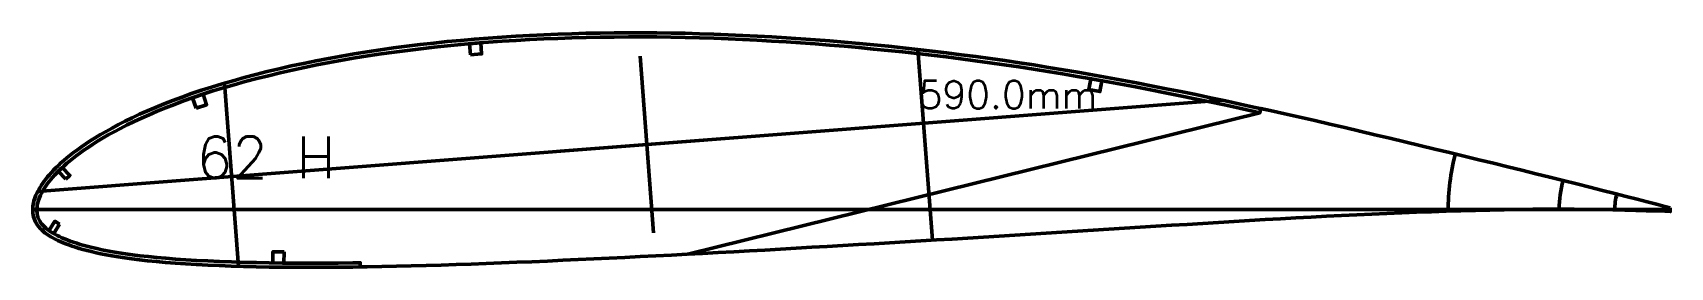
# Model space of a CAD drawing. Header units: metres. Extents: x -405 to 675, y -15418 to 133.
# Drawn here: x -221 to 369, y -12221 to -12136 of the extents above; entities that cross this region are included whole.
import ezdxf
from ezdxf.enums import TextEntityAlignment as Align

# ---------------------------------------------------------------- set-up
doc = ezdxf.new("R2010")
doc.units = ezdxf.units.M
for name, color, linetype, lineweight in [('FoilLayer', 7, 'Continuous', 50), ('RefFoilLayer', 7, 'Continuous', 50), ('StringerLayer', 7, 'Continuous', 50), ('SubLayer', 7, 'Continuous', 50), ('TextLayer', 7, 'Continuous', 50)]:
    doc.layers.add(name, color=color, linetype=linetype, lineweight=lineweight)
doc.styles.add('MSゴシック', font='romans')

msp = doc.modelspace()

# ---------------------------------------------------------------- texts
at = {"layer": 'TextLayer', "style": 'MSゴシック'}
msp.add_text('590.0mm', height=10, dxfattribs=at).set_placement((162.25, -12166.61), align=Align.BOTTOM_RIGHT)
msp.add_text('62 H', height=15, dxfattribs=at).set_placement((-162.25, -12188.7))

# ---------------------------------------------------------------- linework, layer by layer
at = {"layer": 'FoilLayer'}
msp.add_line((220.93, -12165.07), (14.75, -12216.06), dxfattribs=at)
msp.add_lwpolyline([(368.75, -12199.37), (366.83, -12198.87), (363.75, -12198.08), (360.42, -12197.2), (356.81, -12196.27), (352.91, -12195.28), (348.75, -12194.22), (344.36, -12193.1), (339.78, -12191.92), (335.04, -12190.72), (330.22, -12189.52), (325.32, -12188.33), (320.34, -12187.09), (315.31, -12185.82), (310.21, -12184.56), (305.05, -12183.29), (299.83, -12182.04), (294.55, -12180.77), (289.22, -12179.48), (283.87, -12178.17), (278.48, -12176.87), (273.09, -12175.57), (267.68, -12174.28), (262.28, -12173.02), (256.87, -12171.75), (251.47, -12170.47), (246.08, -12169.2), (240.69, -12167.94), (235.31, -12166.71), (229.93, -12165.51), (224.56, -12164.33), (221.25, -12163.61), (220.93, -12165.07), (218.87, -12164.62), (213.51, -12163.45), (208.17, -12162.29), (202.82, -12161.16), (197.48, -12160.05), (192.13, -12158.98), (186.79, -12157.92), (181.45, -12156.86), (176.13, -12155.82), (170.83, -12154.81), (165.56, -12153.83), (160.28, -12152.89), (155.02, -12151.98), (149.77, -12151.09), (144.52, -12150.22), (139.28, -12149.37), (134.04, -12148.57), (128.81, -12147.8), (123.57, -12147.06), (118.33, -12146.35), (113.09, -12145.66), (107.85, -12145), (102.61, -12144.36), (97.37, -12143.76), (92.13, -12143.19), (86.88, -12142.65), (81.64, -12142.13), (76.39, -12141.63), (71.13, -12141.16), (65.88, -12140.73), (60.63, -12140.32), (55.39, -12139.95), (50.15, -12139.59), (44.92, -12139.27), (39.7, -12138.97), (34.5, -12138.71), (29.31, -12138.48), (24.13, -12138.28), (18.97, -12138.11), (13.83, -12137.97), (8.7, -12137.87), (3.58, -12137.8), (-1.54, -12137.77), (-6.64, -12137.78), (-11.74, -12137.81), (-16.83, -12137.88), (-21.91, -12137.98), (-26.97, -12138.12), (-32.02, -12138.29), (-37.06, -12138.5), (-42.09, -12138.75), (-47.09, -12139.02), (-52.08, -12139.34), (-57.05, -12139.69), (-61.98, -12140.07), (-66.89, -12140.5), (-71.76, -12140.96), (-76.6, -12141.47), (-81.43, -12142.02), (-86.24, -12142.61), (-91.01, -12143.24), (-95.76, -12143.9), (-100.47, -12144.61), (-105.14, -12145.37), (-109.77, -12146.17), (-114.36, -12147), (-118.89, -12147.86), (-123.36, -12148.76), (-127.76, -12149.71), (-132.1, -12150.71), (-136.36, -12151.74), (-140.55, -12152.81), (-144.66, -12153.89), (-148.67, -12154.99), (-152.56, -12156.11), (-156.33, -12157.26), (-159.98, -12158.44), (-163.5, -12159.63), (-166.91, -12160.85), (-170.19, -12162.08), (-173.36, -12163.31), (-176.4, -12164.55), (-179.31, -12165.79), (-182.1, -12167.02), (-184.76, -12168.26), (-187.29, -12169.5), (-189.68, -12170.72), (-191.94, -12171.92), (-194.07, -12173.1), (-196.06, -12174.25), (-197.93, -12175.39), (-199.69, -12176.5), (-201.33, -12177.57), (-202.86, -12178.62), (-204.28, -12179.63), (-205.61, -12180.61), (-206.85, -12181.57), (-208, -12182.5), (-209.06, -12183.4), (-210.06, -12184.29), (-210.99, -12185.15), (-211.85, -12185.99), (-212.66, -12186.81), (-213.41, -12187.61), (-214.1, -12188.39), (-214.75, -12189.16), (-215.35, -12189.9), (-215.9, -12190.64), (-216.42, -12191.36), (-216.89, -12192.06), (-217.32, -12192.75), (-217.73, -12193.44), (-218.1, -12194.11), (-218.43, -12194.75), (-218.72, -12195.37), (-218.96, -12195.99), (-219.18, -12196.6), (-219.35, -12197.2), (-219.5, -12197.79), (-219.61, -12198.4), (-219.7, -12198.95), (-219.75, -12199.45), (-219.75, -12200.03), (-219.73, -12200.58), (-219.7, -12201.12), (-219.63, -12201.64), (-219.53, -12202.15), (-219.38, -12202.67), (-219.18, -12203.18), (-218.94, -12203.69), (-218.65, -12204.2), (-218.31, -12204.71), (-217.92, -12205.21), (-217.49, -12205.7), (-217.02, -12206.19), (-216.5, -12206.66), (-215.94, -12207.13), (-215.34, -12207.59), (-214.7, -12208.03), (-214.01, -12208.47), (-213.27, -12208.89), (-212.48, -12209.31), (-211.64, -12209.72), (-210.74, -12210.13), (-209.79, -12210.53), (-208.79, -12210.94), (-207.73, -12211.34), (-206.6, -12211.74), (-205.41, -12212.13), (-204.14, -12212.52), (-202.78, -12212.91), (-201.34, -12213.29), (-199.79, -12213.68), (-198.13, -12214.07), (-196.36, -12214.45), (-194.47, -12214.83), (-192.44, -12215.21), (-190.25, -12215.56), (-187.89, -12215.91), (-185.34, -12216.25), (-182.62, -12216.6), (-179.7, -12216.93), (-176.59, -12217.24), (-173.28, -12217.53), (-169.77, -12217.81), (-166.07, -12218.06), (-162.19, -12218.28), (-158.15, -12218.49), (-153.97, -12218.69), (-149.68, -12218.87), (-145.25, -12219.01), (-140.69, -12219.11), (-136.01, -12219.19), (-131.22, -12219.24), (-126.32, -12219.25), (-121.33, -12219.27), (-116.27, -12219.27), (-111.15, -12219.25), (-105.98, -12219.2), (-103.27, -12219.16), (-103.25, -12220.66), (-100.75, -12220.63), (-95.5, -12220.53), (-90.21, -12220.41), (-84.87, -12220.29), (-79.51, -12220.15), (-74.13, -12220), (-68.73, -12219.82), (-63.31, -12219.62), (-57.86, -12219.41), (-52.39, -12219.2), (-46.89, -12218.99), (-41.37, -12218.76), (-35.84, -12218.52), (-30.29, -12218.27), (-24.72, -12218.01), (-19.14, -12217.75), (-13.55, -12217.48), (-7.95, -12217.21), (-2.35, -12216.94), (3.26, -12216.66), (8.87, -12216.37), (14.5, -12216.08), (20.12, -12215.78), (25.74, -12215.48), (31.36, -12215.17), (36.98, -12214.87), (42.58, -12214.56), (48.19, -12214.25), (53.8, -12213.92), (59.42, -12213.59), (65.03, -12213.26), (70.64, -12212.93), (76.26, -12212.6), (81.88, -12212.28), (87.5, -12211.95), (93.11, -12211.6), (98.73, -12211.26), (104.36, -12210.92), (109.99, -12210.59), (115.63, -12210.26), (121.28, -12209.93), (126.93, -12209.58), (132.58, -12209.21), (138.23, -12208.85), (143.88, -12208.5), (149.54, -12208.16), (155.2, -12207.82), (160.86, -12207.46), (166.51, -12207.08), (172.15, -12206.71), (177.8, -12206.35), (183.44, -12206), (189.09, -12205.66), (194.74, -12205.31), (200.38, -12204.95), (205.99, -12204.59), (211.59, -12204.24), (217.18, -12203.91), (222.76, -12203.6), (228.31, -12203.29), (233.83, -12202.98), (239.34, -12202.68), (244.85, -12202.39), (250.35, -12202.12), (255.82, -12201.86), (261.24, -12201.6), (266.62, -12201.37), (271.98, -12201.16), (277.34, -12200.95), (282.68, -12200.75), (287.97, -12200.57), (293.26, -12200.43), (298.53, -12200.3), (303.76, -12200.15), (308.94, -12200.02), (314.09, -12199.94), (319.23, -12199.88), (324.32, -12199.84), (329.3, -12199.82), (334.18, -12199.84), (338.97, -12199.9), (343.63, -12199.97), (348.1, -12200.05), (352.34, -12200.16), (356.35, -12200.28), (360.09, -12200.38), (363.55, -12200.5), (366.75, -12200.62), (368.73, -12200.71)], close=True, dxfattribs=at)
at = {"layer": 'RefFoilLayer'}
msp.add_lwpolyline([(368.75, -12199.37), (366.83, -12198.87), (363.75, -12198.08), (360.42, -12197.2), (356.81, -12196.27), (352.91, -12195.28), (348.75, -12194.22), (344.36, -12193.1), (339.78, -12191.92), (335.04, -12190.72), (330.22, -12189.52), (325.32, -12188.33), (320.34, -12187.09), (315.31, -12185.82), (310.21, -12184.56), (305.05, -12183.29), (299.83, -12182.04), (294.55, -12180.77), (289.22, -12179.48), (283.87, -12178.17), (278.48, -12176.87), (273.09, -12175.57), (267.68, -12174.28), (262.28, -12173.02), (256.87, -12171.75), (251.47, -12170.47), (246.08, -12169.2), (240.69, -12167.94), (235.31, -12166.71), (229.93, -12165.51), (224.56, -12164.33), (219.19, -12163.16), (213.83, -12161.98), (208.48, -12160.83), (203.13, -12159.69), (197.78, -12158.58), (192.43, -12157.5), (187.08, -12156.44), (181.73, -12155.39), (176.41, -12154.35), (171.11, -12153.33), (165.82, -12152.35), (160.54, -12151.41), (155.27, -12150.5), (150.01, -12149.61), (144.75, -12148.74), (139.5, -12147.89), (134.26, -12147.08), (129.01, -12146.31), (123.77, -12145.58), (118.53, -12144.87), (113.28, -12144.18), (108.03, -12143.51), (102.78, -12142.87), (97.53, -12142.27), (92.28, -12141.7), (87.03, -12141.15), (81.78, -12140.63), (76.52, -12140.14), (71.26, -12139.67), (66, -12139.23), (60.74, -12138.83), (55.49, -12138.45), (50.24, -12138.1), (45.01, -12137.77), (39.78, -12137.47), (34.56, -12137.21), (29.36, -12136.98), (24.18, -12136.78), (19.01, -12136.61), (13.86, -12136.48), (8.72, -12136.37), (3.58, -12136.3), (-1.54, -12136.27), (-6.65, -12136.28), (-11.76, -12136.31), (-16.86, -12136.38), (-21.95, -12136.48), (-27.02, -12136.62), (-32.09, -12136.79), (-37.13, -12137), (-42.17, -12137.25), (-47.19, -12137.53), (-52.19, -12137.84), (-57.16, -12138.2), (-62.11, -12138.58), (-67.03, -12139.01), (-71.91, -12139.47), (-76.77, -12139.98), (-81.61, -12140.53), (-86.43, -12141.12), (-91.22, -12141.75), (-95.98, -12142.42), (-100.71, -12143.13), (-105.39, -12143.9), (-110.04, -12144.7), (-114.64, -12145.53), (-119.19, -12146.39), (-123.67, -12147.3), (-128.1, -12148.25), (-132.45, -12149.25), (-136.73, -12150.29), (-140.93, -12151.36), (-145.05, -12152.45), (-149.08, -12153.55), (-153, -12154.68), (-156.79, -12155.83), (-160.46, -12157.02), (-164.01, -12158.22), (-167.43, -12159.45), (-170.74, -12160.68), (-173.92, -12161.92), (-176.98, -12163.17), (-179.92, -12164.42), (-182.73, -12165.66), (-185.41, -12166.91), (-187.97, -12168.16), (-190.39, -12169.39), (-192.67, -12170.61), (-194.82, -12171.8), (-196.84, -12172.97), (-198.74, -12174.12), (-200.51, -12175.24), (-202.17, -12176.33), (-203.73, -12177.39), (-205.18, -12178.42), (-206.53, -12179.43), (-207.79, -12180.4), (-208.97, -12181.35), (-210.06, -12182.28), (-211.08, -12183.19), (-212.03, -12184.07), (-212.92, -12184.94), (-213.76, -12185.78), (-214.53, -12186.61), (-215.25, -12187.42), (-215.92, -12188.22), (-216.55, -12189), (-217.13, -12189.77), (-217.66, -12190.52), (-218.16, -12191.26), (-218.62, -12192), (-219.04, -12192.72), (-219.43, -12193.42), (-219.79, -12194.12), (-220.11, -12194.81), (-220.38, -12195.5), (-220.62, -12196.19), (-220.81, -12196.86), (-220.97, -12197.52), (-221.09, -12198.18), (-221.19, -12198.81), (-221.25, -12199.45), (-221.25, -12200.07), (-221.23, -12200.69), (-221.18, -12201.32), (-221.1, -12201.95), (-220.96, -12202.58), (-220.78, -12203.21), (-220.53, -12203.84), (-220.24, -12204.45), (-219.89, -12205.05), (-219.49, -12205.63), (-219.05, -12206.2), (-218.56, -12206.75), (-218.03, -12207.29), (-217.46, -12207.81), (-216.85, -12208.33), (-216.2, -12208.82), (-215.5, -12209.3), (-214.76, -12209.77), (-213.97, -12210.22), (-213.14, -12210.66), (-212.26, -12211.09), (-211.33, -12211.51), (-210.35, -12211.93), (-209.32, -12212.34), (-208.23, -12212.75), (-207.08, -12213.16), (-205.85, -12213.57), (-204.55, -12213.97), (-203.17, -12214.36), (-201.7, -12214.75), (-200.13, -12215.14), (-198.45, -12215.53), (-196.66, -12215.92), (-194.74, -12216.31), (-192.68, -12216.69), (-190.47, -12217.05), (-188.09, -12217.4), (-185.53, -12217.74), (-182.79, -12218.09), (-179.85, -12218.42), (-176.72, -12218.73), (-173.4, -12219.03), (-169.87, -12219.3), (-166.16, -12219.55), (-162.26, -12219.78), (-158.22, -12219.99), (-154.03, -12220.19), (-149.73, -12220.37), (-145.29, -12220.51), (-140.72, -12220.61), (-136.02, -12220.69), (-131.22, -12220.74), (-126.32, -12220.75), (-121.33, -12220.77), (-116.26, -12220.77), (-111.13, -12220.75), (-105.96, -12220.7), (-100.75, -12220.63), (-95.5, -12220.53), (-90.21, -12220.41), (-84.87, -12220.29), (-79.51, -12220.15), (-74.13, -12220), (-68.73, -12219.82), (-63.31, -12219.62), (-57.86, -12219.41), (-52.39, -12219.2), (-46.89, -12218.99), (-41.37, -12218.76), (-35.84, -12218.52), (-30.29, -12218.27), (-24.72, -12218.01), (-19.14, -12217.75), (-13.55, -12217.48), (-7.95, -12217.21), (-2.35, -12216.94), (3.26, -12216.66), (8.87, -12216.37), (14.5, -12216.08), (20.12, -12215.78), (25.74, -12215.48), (31.36, -12215.17), (36.98, -12214.87), (42.58, -12214.56), (48.19, -12214.25), (53.8, -12213.92), (59.42, -12213.59), (65.03, -12213.26), (70.64, -12212.93), (76.26, -12212.6), (81.88, -12212.28), (87.5, -12211.95), (93.11, -12211.6), (98.73, -12211.26), (104.36, -12210.92), (109.99, -12210.59), (115.63, -12210.26), (121.28, -12209.93), (126.93, -12209.58), (132.58, -12209.21), (138.23, -12208.85), (143.88, -12208.5), (149.54, -12208.16), (155.2, -12207.82), (160.86, -12207.46), (166.51, -12207.08), (172.15, -12206.71), (177.8, -12206.35), (183.44, -12206), (189.09, -12205.66), (194.74, -12205.31), (200.38, -12204.95), (205.99, -12204.59), (211.59, -12204.24), (217.18, -12203.91), (222.76, -12203.6), (228.31, -12203.29), (233.83, -12202.98), (239.34, -12202.68), (244.85, -12202.39), (250.35, -12202.12), (255.82, -12201.86), (261.24, -12201.6), (266.62, -12201.37), (271.98, -12201.16), (277.34, -12200.95), (282.68, -12200.75), (287.97, -12200.57), (293.26, -12200.43), (298.53, -12200.3), (303.76, -12200.15), (308.94, -12200.02), (314.09, -12199.94), (319.23, -12199.88), (324.32, -12199.84), (329.3, -12199.82), (334.18, -12199.84), (338.97, -12199.9), (343.63, -12199.97), (348.1, -12200.05), (352.34, -12200.16), (356.35, -12200.28), (360.09, -12200.38), (363.55, -12200.5), (366.75, -12200.62), (368.73, -12200.71)], close=True, dxfattribs=at)
at = {"layer": 'StringerLayer'}
for points in [[(-63.52, -12144.21), (-59.53, -12143.9), (-59.84, -12139.91), (-63.83, -12140.22), (-63.52, -12144.21)], [(159.32, -12156.78), (163.25, -12157.48), (163.96, -12153.54), (160.02, -12152.84), (159.32, -12156.78)], [(-162.37, -12163.48), (-158.59, -12162.19), (-159.87, -12158.4), (-163.66, -12159.69), (-162.37, -12163.48)], [(-209.28, -12189.06), (-207.84, -12187.67), (-210.64, -12184.8), (-212.07, -12186.2), (-209.28, -12189.06)], [(-211.58, -12205.27), (-213.28, -12204.21), (-215.4, -12207.6), (-213.71, -12208.66), (-211.58, -12205.27)], [(-130.7, -12215.24), (-134.7, -12215.2), (-134.73, -12219.2), (-130.74, -12219.24), (-130.7, -12215.24)]]:
    msp.add_lwpolyline(points, dxfattribs=at)
at = {"layer": 'SubLayer'}
for p, q in [((-2.45, -12144.69), (2.45, -12208.41)), ((97.66, -12142.28), (102.95, -12211)), ((-152.15, -12154.43), (-147.07, -12220.45)), ((207.38, -12160.59), (-219.44, -12193.44)), ((-31.27, -12178.96), (31.27, -12174.15)), ((-221.25, -12200), (368.75, -12200))]:
    msp.add_line(p, q, dxfattribs=at)
for radius, start, end in [(80, 165.50648, -179.60424), (40, 164.78999, 179.73884), (20, 163.81252, -179.79863)]:
    msp.add_arc((368.75, -12200), radius, start, end, dxfattribs=at)

msp.set_redraw_order([(e.dxf.handle, doc.entitydb.next_handle()) for e in msp.query("TEXT MTEXT ATTDEF DIMENSION ARC_DIMENSION")])  # texts and dimensions are drawn at this point

doc.saveas('drawing.dxf')
